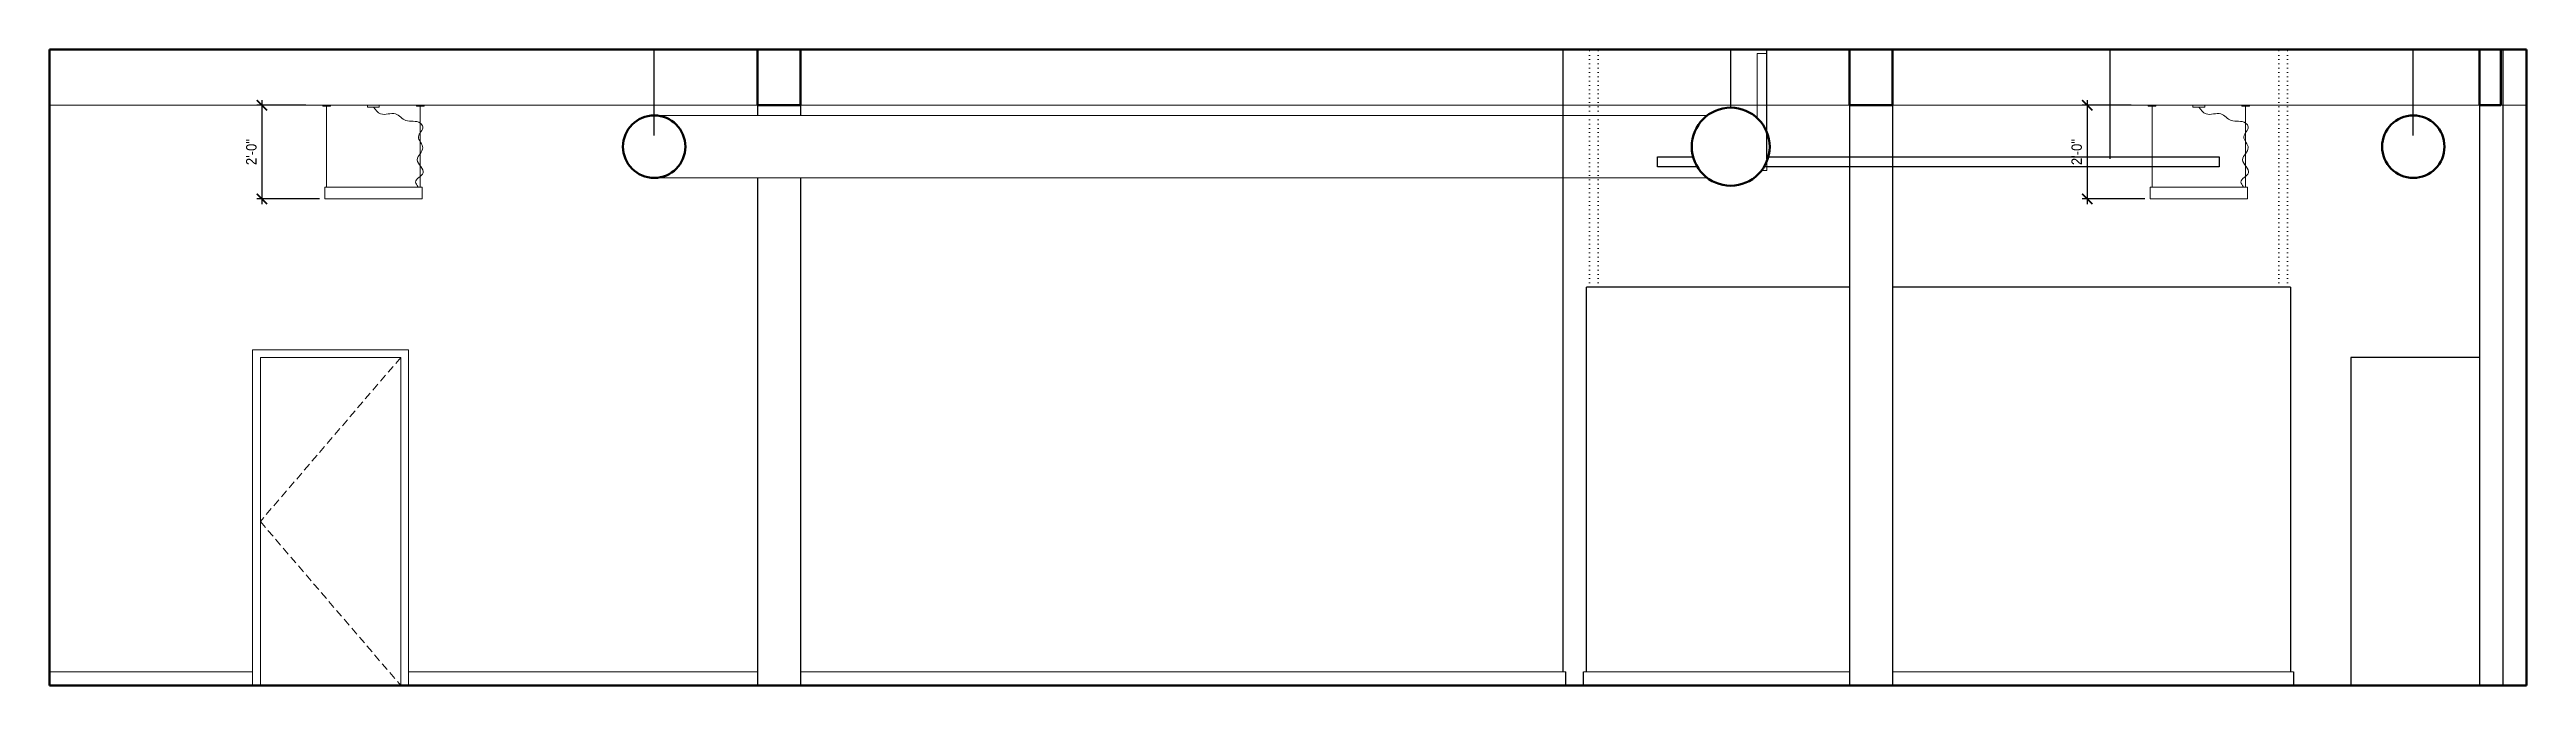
# Model space of a CAD drawing. Header units: inches. Extents: x -3027 to 6920, y -6604 to 320.
# Drawn here: x 1337 to 1972, y -1500 to -1337 of the extents above; entities that cross this region are included whole.
import ezdxf

# ---------------------------------------------------------------- set-up
doc = ezdxf.new("R2010")
doc.units = ezdxf.units.IN
doc.header["$LTSCALE"] = 4
doc.header["$MEASUREMENT"] = 0
doc.header["$PDMODE"] = 35
doc.header["$PDSIZE"] = -5
doc.linetypes.add('DASHED', pattern=[0.75, 0.5, -0.25])
doc.linetypes.add('DOT', pattern=[0.25, 0, -0.25])
doc.layers.get('0').update_dxf_attribs({"linetype": 'CONTINUOUS'})
doc.layers.get('Defpoints').update_dxf_attribs({"linetype": 'CONTINUOUS'})
for name, color, linetype, lineweight in [('A-ELEV-2', 5, 'CONTINUOUS', 25), ('A-ELEV-3', 8, 'CONTINUOUS', 15), ('A-ELEV-BYND', 9, 'DASHED', 9), ('A-ELEV-CUT', 3, 'CONTINUOUS', 50), ('A-ELEV-GHOST', 8, 'DOT', 15), ('A-NOTE-DIM', 8, 'CONTINUOUS', 15)]:
    doc.layers.add(name, color=color, linetype=linetype, lineweight=lineweight)
doc.styles.add('3_8SM', font='swisse.ttf', dxfattribs={"width": 0.9, "height": 2.666667})
doc.dimstyles.new('DIM3_8', dxfattribs={"dimtxt": 2.666667, "dimasz": 2.666667, "dimexe": 1.333333, "dimexo": 1.333333, "dimgap": 1.333333, "dimtad": 1, "dimdec": 4, "dimzin": 11, "dimdsep": 46, "dimlunit": 4, "dimtxsty": '3_8SM', "dimblk": 'ARCHTICK', "dimblk1": 'ARCHTICK', "dimblk2": 'ARCHTICK', "dimsah": 1, "dimcen": 2.666667, "dimdle": 1.333333, "dimclrd": 8, "dimclre": 8, "dimclrt": 8, "dimadec": 0, "dimazin": 0, "dimtfac": 4, "dimtdec": 4, "dimtofl": 0, "dimtmove": 2, "dimatfit": 3, "dimfxl": 1, "dimfrac": 2, "dimtzin": 0, "dimarcsym": 0})

msp = doc.modelspace()

# ---------------------------------------------------------------- blocks, each defined once
blk = doc.blocks.new('_ARCHTICK')
at = {"color": 0, "linetype": 'ByBlock', "const_width": 0.15}
blk.add_lwpolyline([(-0.5, -0.5), (0.5, 0.5)], dxfattribs=at)
blk = doc.blocks.new('*D41')
at = {"layer": 'A-NOTE-DIM', "color": 8, "lineweight": -2, "transparency": 16777216}
for p, q in [((1870.72, -1351.38), (1858.12, -1351.38)), ((1859.45, -1350.04), (1859.45, -1376.71)), ((1874.22, -1375.38), (1858.12, -1375.38))]:
    blk.add_line(p, q, dxfattribs=at)
at = {"layer": 'Defpoints', "color": 0, "transparency": 16777216}
for p in [(1872.05, -1351.38), (1859.45, -1375.38), (1875.55, -1375.38)]:
    blk.add_point(p, dxfattribs=at)
at = {"layer": 'A-NOTE-DIM', "color": 8, "lineweight": -2, "transparency": 16777216, "xscale": 2.666666666666667, "yscale": 2.666666666666667, "zscale": 2.666666666666667}
for p, rotation in [((1859.45, -1351.38), 90), ((1859.45, -1375.38), 270)]:
    blk.add_blockref('_ARCHTICK', p, dxfattribs=dict(at, rotation=rotation))
at = {"layer": 'A-NOTE-DIM', "color": 8, "transparency": 16777216, "insert": (1856.75, -1363.38), "char_height": 2.667, "attachment_point": 5, "rotation": 90, "style": '3_8SM'}
blk.add_mtext('2\'-0" ', dxfattribs=at)
blk = doc.blocks.new('*D42')
at = {"layer": 'A-NOTE-DIM', "color": 8, "lineweight": -2, "transparency": 16777216}
for p, q in [((1402.72, -1351.38), (1390.12, -1351.38)), ((1391.45, -1350.04), (1391.45, -1376.71)), ((1406.22, -1375.38), (1390.12, -1375.38))]:
    blk.add_line(p, q, dxfattribs=at)
at = {"layer": 'Defpoints', "color": 0, "transparency": 16777216}
for p in [(1404.05, -1351.38), (1391.45, -1375.38), (1407.55, -1375.38)]:
    blk.add_point(p, dxfattribs=at)
at = {"layer": 'A-NOTE-DIM', "color": 8, "lineweight": -2, "transparency": 16777216, "xscale": 2.666666666666667, "yscale": 2.666666666666667, "zscale": 2.666666666666667}
for p, rotation in [((1391.45, -1351.38), 90), ((1391.45, -1375.38), 270)]:
    blk.add_blockref('_ARCHTICK', p, dxfattribs=dict(at, rotation=rotation))
at = {"layer": 'A-NOTE-DIM', "color": 8, "transparency": 16777216, "insert": (1388.75, -1363.38), "char_height": 2.667, "attachment_point": 5, "rotation": 90, "style": '3_8SM'}
blk.add_mtext('2\'-0" ', dxfattribs=at)

# ---------------------------------------------------------------- dimensions: what is measured, and where the dimension line sits
at = {"layer": 'A-NOTE-DIM'}
for base, p1, p2, picture, middle in [((1391.45199, -1375.375), (1404.04941, -1351.375), (1407.54941, -1375.375), '*D42', (1388.75017, -1363.375)), ((1859.45199, -1375.375), (1872.04941, -1351.375), (1875.54941, -1375.375), '*D41', (1856.75017, -1363.375))]:
    dim = msp.add_linear_dim(base=base, p1=p1, p2=p2, angle=90, dimstyle='DIM3_8', override={"dimpost": ' '}, dxfattribs=at)
    dim.commit()
    dim.dimension.update_dxf_attribs({"geometry": picture, "text_midpoint": middle})

# ---------------------------------------------------------------- linework, layer by layer
at = {"layer": 'A-ELEV-2'}
for p, q in [((1492.02542, -1359.125), (1492.02542, -1337.125)), ((1518.50144, -1337.125), (1518.50144, -1354)), ((1529.50144, -1337.125), (1529.50144, -1354)), ((1725.04981, -1496.5), (1725.04981, -1337.125)), ((1768.02542, -1352), (1768.02542, -1337.125)), ((1777.29971, -1365.125), (1777.29971, -1337.125)), ((1798.50144, -1337.125), (1798.50144, -1500)), ((1809.50144, -1337.125), (1809.50144, -1500)), ((1865.29971, -1365.125), (1865.29971, -1337.125)), ((1943.02542, -1359.125), (1943.02542, -1337.125)), ((1960.00144, -1337.125), (1960.00144, -1500)), ((1966.00144, -1337.125), (1966.00144, -1500)), ((1518.50144, -1370), (1518.50144, -1500)), ((1529.50144, -1370), (1529.50144, -1500)), ((1798.50144, -1398), (1731.04981, -1398)), ((1731.04981, -1496.5), (1731.04981, -1398)), ((1911.54961, -1398), (1809.50144, -1398)), ((1911.54961, -1398), (1911.54961, -1496.5)), ((1725.79981, -1500), (1725.79981, -1496.5)), ((1730.29981, -1500), (1730.29981, -1496.5)), ((1912.29961, -1496.5), (1912.29961, -1500))]:
    msp.add_line(p, q, dxfattribs=at)
for points in [[(1759.43855, -1367.125), (1749.29971, -1367.125), (1749.29971, -1364.625), (1758.3761, -1364.625)], [(1777.67474, -1364.625), (1893.29971, -1364.625), (1893.29971, -1367.125), (1776.61229, -1367.125)], [(1960.00144, -1416), (1927.04961, -1416), (1927.04961, -1500), (1960.00144, -1500)]]:
    msp.add_lwpolyline(points, dxfattribs=at)
at = {"layer": 'A-ELEV-3'}
for p, q in [((1972.04941, -1351.375), (1337.0002, -1351.375)), ((1408.04941, -1351.375), (1408.04941, -1372.375)), ((1432.04941, -1351.375), (1432.04941, -1372.375)), ((1876.04941, -1351.375), (1876.04941, -1372.375)), ((1900.04941, -1351.375), (1900.04941, -1372.375)), ((1762.02542, -1354), (1492.02542, -1354)), ((1762.02542, -1370), (1492.02542, -1370)), ((1337.0002, -1496.5), (1389.04981, -1496.5)), ((1429.04981, -1496.5), (1518.50144, -1496.5)), ((1529.50144, -1496.5), (1725.79981, -1496.5)), ((1730.29981, -1496.5), (1798.50144, -1496.5)), ((1809.50144, -1496.5), (1912.29961, -1496.5))]:
    msp.add_line(p, q, dxfattribs=at)
for points in [[(1774.79941, -1354.64384), (1774.79941, -1338.125), (1777.29941, -1338.125), (1777.29941, -1368.125), (1775.93013, -1368.125)], [(1429.04981, -1500), (1429.04981, -1414), (1389.04981, -1414), (1389.04981, -1500)]]:
    msp.add_lwpolyline(points, dxfattribs=at)
for points in [[(1407.04941, -1351.375), (1407.04941, -1351.625), (1409.04941, -1351.625), (1409.04941, -1351.375)], [(1418.54941, -1351.375), (1421.54941, -1351.375), (1421.54941, -1351.875), (1418.54941, -1351.875)], [(1431.04941, -1351.375), (1431.04941, -1351.625), (1433.04941, -1351.625), (1433.04941, -1351.375)], [(1875.04941, -1351.375), (1875.04941, -1351.625), (1877.04941, -1351.625), (1877.04941, -1351.375)], [(1886.54941, -1351.375), (1889.54941, -1351.375), (1889.54941, -1351.875), (1886.54941, -1351.875)], [(1899.04941, -1351.375), (1899.04941, -1351.625), (1901.04941, -1351.625), (1901.04941, -1351.375)], [(1407.54941, -1372.375), (1432.54941, -1372.375), (1432.54941, -1375.375), (1407.54941, -1375.375)], [(1875.54941, -1372.375), (1900.54941, -1372.375), (1900.54941, -1375.375), (1875.54941, -1375.375)], [(1391.04981, -1500), (1427.04981, -1500), (1427.04981, -1416), (1391.04981, -1416)]]:
    msp.add_lwpolyline(points, close=True, dxfattribs=at)
for points in [[(1420.04941, -1351.875), (1420.60109, -1352.61927), (1421.9861, -1354.48779), (1425.7949, -1352.65258), (1428.25822, -1356.16882), (1431.4709, -1355.01029), (1433.33751, -1357.4207), (1430.3728, -1359.51567), (1434.04588, -1362.4249), (1429.64232, -1365.36177), (1434.60917, -1368.72875), (1430.05127, -1370.50271), (1431.30216, -1371.85103), (1431.43603, -1372.31653), (1431.44919, -1372.375)], [(1888.04941, -1351.875), (1888.60109, -1352.61927), (1889.9861, -1354.48779), (1893.7949, -1352.65258), (1896.25822, -1356.16882), (1899.4709, -1355.01029), (1901.33751, -1357.4207), (1898.3728, -1359.51567), (1902.04588, -1362.4249), (1897.64232, -1365.36177), (1902.60917, -1368.72875), (1898.05127, -1370.50271), (1899.30216, -1371.85103), (1899.43603, -1372.31653), (1899.44919, -1372.375)]]:
    msp.add_open_spline(points, degree=3, knots=[0, 0, 0, 0, 2.533677453, 6.360883369, 9.479055163, 13.244474055, 14.405044487, 17.21464838, 20.24441868, 23.613134434, 27.333014408, 30.348554913, 31.605071507, 31.784138321, 31.784138321, 31.784138321, 31.784138321], dxfattribs=at)
at = {"layer": 'A-ELEV-BYND'}
msp.add_lwpolyline([(1427.04981, -1416), (1391.04981, -1458), (1427.04981, -1500)], dxfattribs=at)
at = {"layer": 'A-ELEV-CUT'}
for p, q in [((1337.0002, -1337.125), (1661.17037, -1337.125)), ((1337.0002, -1337.125), (1972.04941, -1337.125)), ((1337.0002, -1500), (1337.0002, -1337.125)), ((1518.50144, -1351.375), (1518.50144, -1337.125)), ((1529.50144, -1351.375), (1529.50144, -1337.125)), ((1798.50144, -1351.375), (1798.50144, -1337.125)), ((1809.50144, -1351.375), (1809.50144, -1337.125)), ((1960.00144, -1351.375), (1960.00144, -1337.125)), ((1965.50144, -1351.375), (1965.50144, -1337.125)), ((1972.04941, -1337.125), (1972.04941, -1500)), ((1529.50144, -1351.375), (1518.50144, -1351.375)), ((1809.50144, -1351.375), (1798.50144, -1351.375)), ((1965.50144, -1351.375), (1960.00144, -1351.375)), ((1972.04941, -1500), (1337.0002, -1500)), ((1438.4996, -1500), (1337.0002, -1500)), ((1972.04941, -1500), (1337.0002, -1500))]:
    msp.add_line(p, q, dxfattribs=at)
for centre, radius in [((1768.02542, -1362), 10), ((1492.02542, -1362), 8), ((1943.02542, -1362), 8)]:
    msp.add_circle(centre, radius, dxfattribs=at)
at = {"layer": 'A-ELEV-GHOST'}
for p, q in [((1731.79981, -1398), (1731.79981, -1337.125)), ((1734.04981, -1398), (1734.04981, -1337.125)), ((1908.54961, -1398), (1908.54961, -1337.125)), ((1910.79961, -1398), (1910.79961, -1337.125))]:
    msp.add_line(p, q, dxfattribs=at)

msp.set_redraw_order([(e.dxf.handle, doc.entitydb.next_handle()) for e in msp.query("TEXT MTEXT ATTDEF DIMENSION ARC_DIMENSION")])  # texts and dimensions are drawn at this point

doc.saveas('drawing.dxf')
